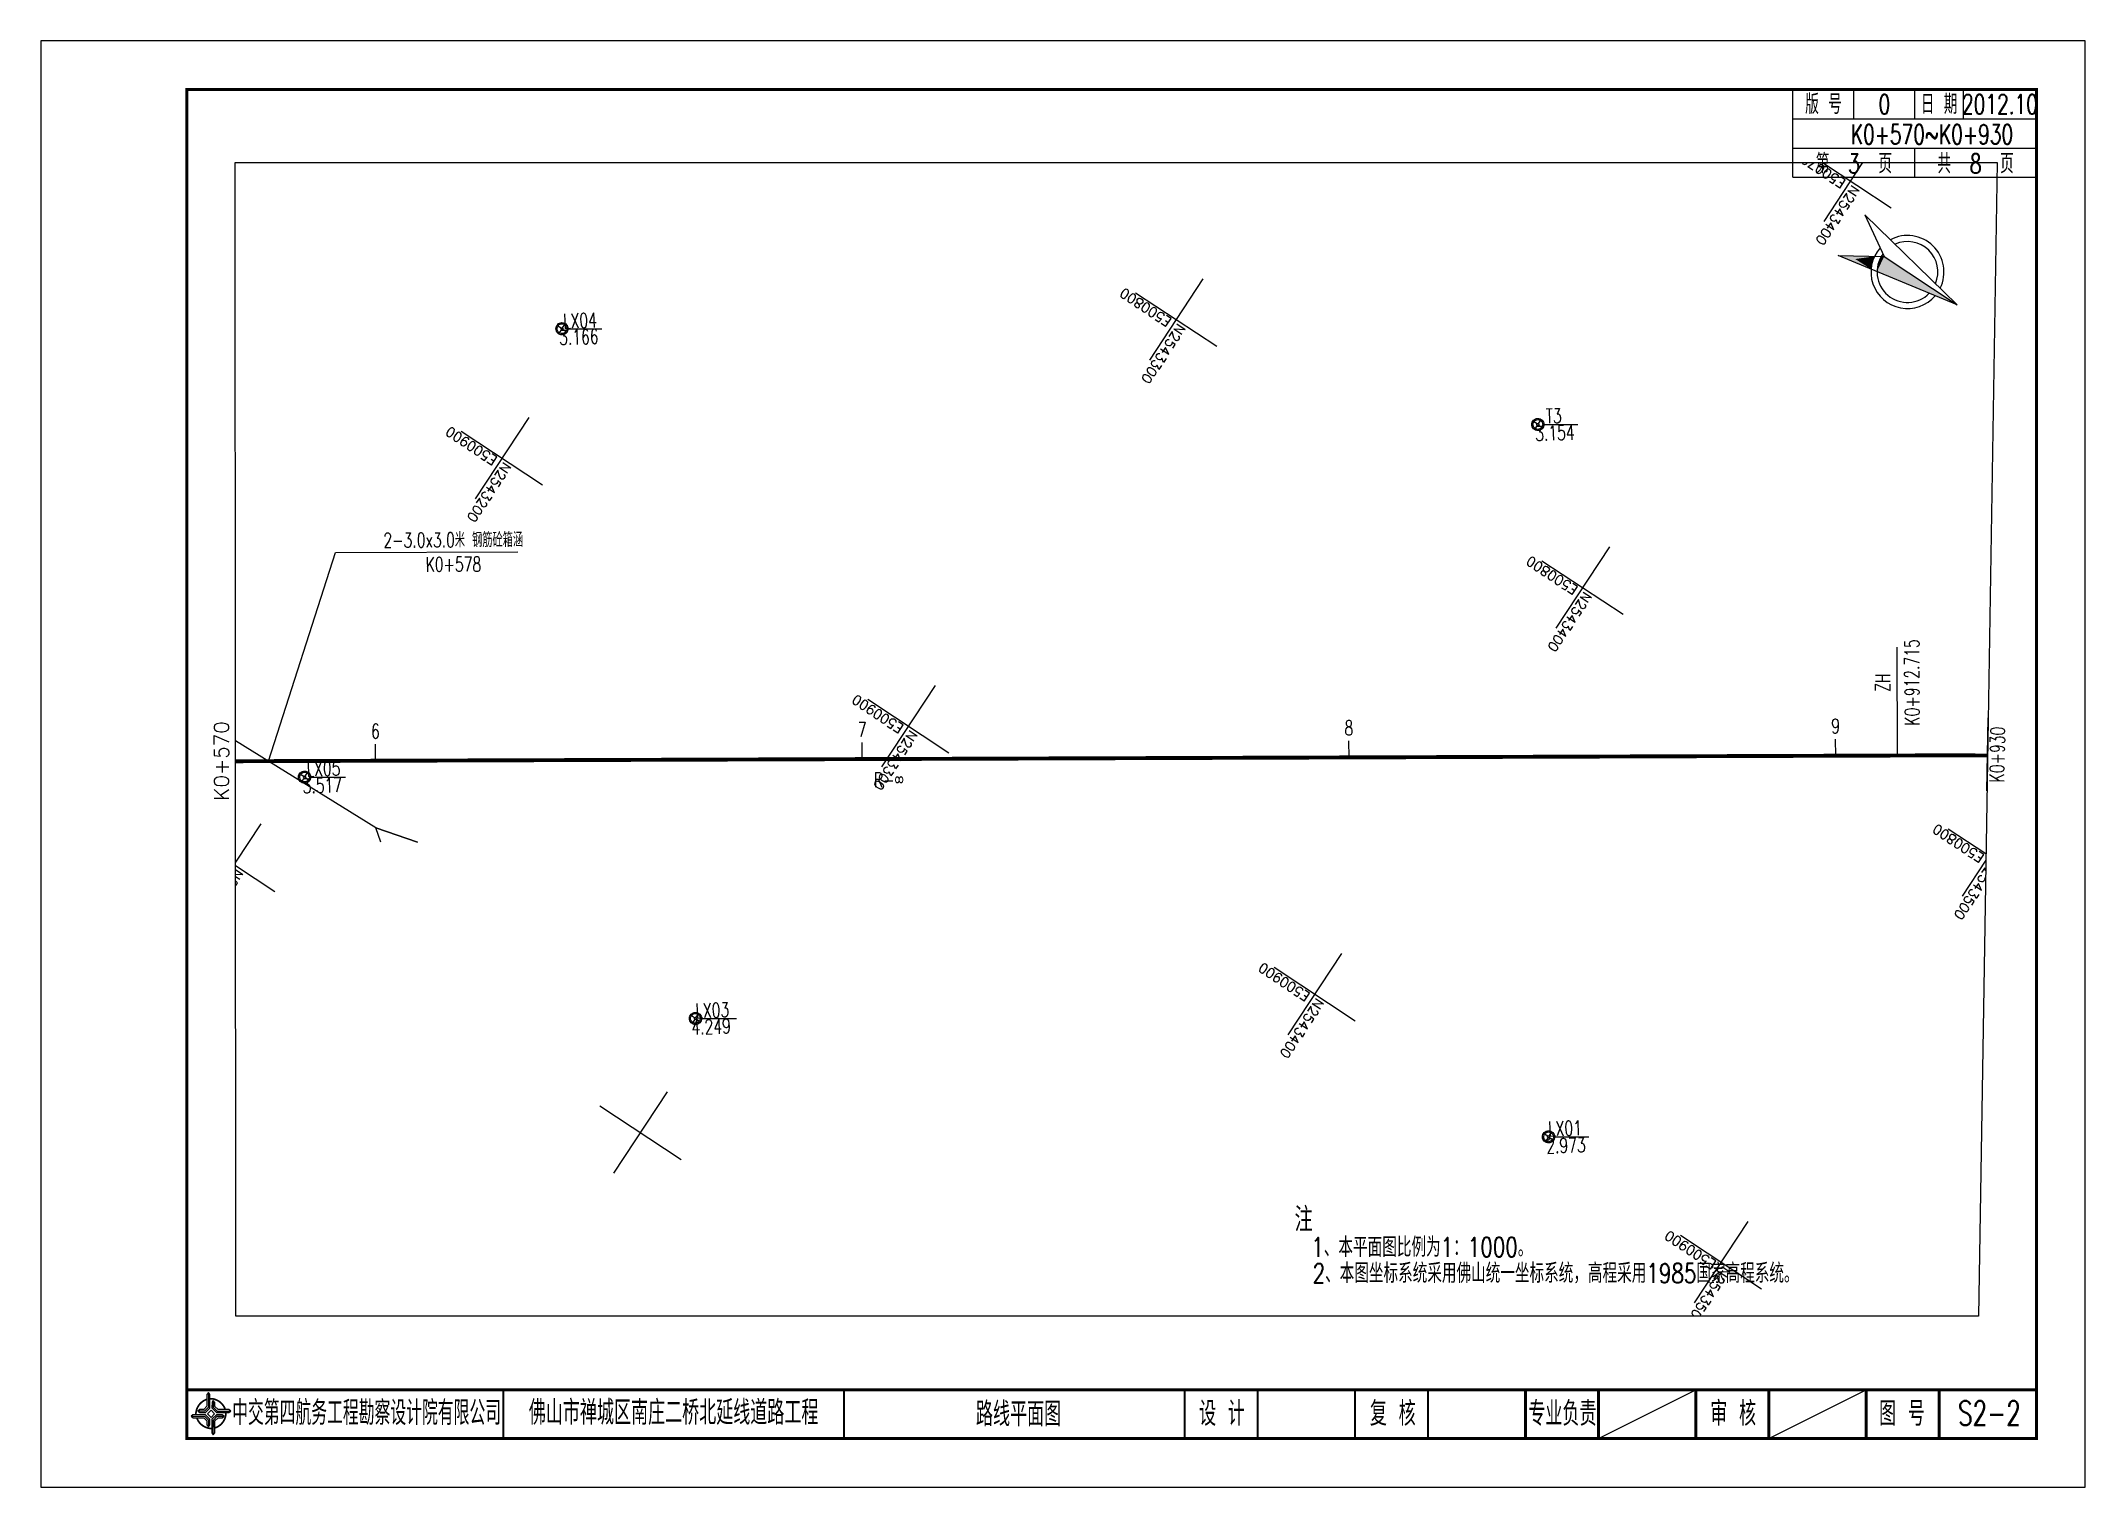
# Paper-space layout '平面图003' of a CAD drawing. Header units: inches, sheet in millimetres. Extents: x -7 to 413, y -20 to 277.
# The model-space entities are those that its viewports show. They can reach past a viewport. Long polylines and large blocks are cut down to what shows.
import ezdxf
from ezdxf.enums import TextEntityAlignment as Align

# ---------------------------------------------------------------- set-up
doc = ezdxf.new("R2010")
doc.units = ezdxf.units.IN
doc.linetypes.add('SuiDao_XUXIAN', pattern=[1.3, 1, -0.3])
for name, color, linetype in [('0-段落划分', 2, 'Continuous'), ('canshu', 7, 'Continuous'), ('circle', 3, 'Continuous'), ('HIDE_B', 7, 'Continuous'), ('ql', 7, 'Continuous'), ('station', 6, 'Continuous'), ('zhix', 7, 'Continuous'), ('内起讫桩号', 7, 'Continuous'), ('图框', 7, 'Continuous'), ('坐标网', 2, 'Continuous'), ('控制导线点', 7, 'Continuous'), ('文字', 7, 'Continuous'), ('构造物', 5, 'Continuous'), ('标题栏', 7, 'Continuous'), ('桥-立柱', 5, 'Continuous'), ('次轮廓线', 7, 'Continuous'), ('要素桩', 7, 'Continuous'), ('隧道', 6, 'Continuous')]:
    doc.layers.add(name, color=color, linetype=linetype)
doc.styles.add('DXT', font='SimSun.ttf')
doc.styles.add('GTF_XW', font='simplex1.shx', dxfattribs={"width": 0.7, "bigfont": 'hztxt.shx'})
doc.styles.get("Standard").update_dxf_attribs({"font": 'simplex1.shx', "width": 0.7, "bigfont": 'hztxt.shx'})
doc.styles.add('内起讫桩号', font='simplex1.shx', dxfattribs={"width": 0.7, "bigfont": 'hztxt.shx'})
doc.styles.add('构造物', font='simplex1.shx', dxfattribs={"width": 0.75, "bigfont": 'hztxt.shx'})
doc.styles.add('隧道', font='simplex1.shx', dxfattribs={"width": 0.75, "bigfont": 'hztxt.shx'})

psp = doc.layouts.new('平面图003')

# ---------------------------------------------------------------- texts
at = {"layer": '图框', "width": 0.75}
for s, height, p in [('注', 5, (250.08, 32.45)), ('   1、本平面图比例为1：1000。', 4, (246.81, 27.28)), ('   2、本图坐标系统采用佛山统一坐标系统，高程采用1985国家高程系统。', 4, (247.07, 21.92))]:
    psp.add_text(s, height=height, dxfattribs=at).set_placement(p)
at = {"layer": '图框'}
for s, width, p in [('中交第四航务工程勘察设计院有限公司', 0.65, (59.43, -4.75)), ('佛山市禅城区南庄二桥北延线道路工程', 0.7, (122.5, -4.69)), ('设 计', 0.7, (235.16, -4.91)), ('复 核', 0.7, (270.26, -4.91))]:
    psp.add_text(s, height=5, dxfattribs=dict(at, width=width)).set_placement(p, align=Align.MIDDLE_CENTER)
at = {"layer": '图框', "linetype": 'Continuous', "width": 0.7}
for s, p in [('专业负责', (305.11, -4.91)), ('审 核', (340.19, -4.91)), ('图 号', (374.88, -4.91)), ('S2-2', (392.84, -4.8))]:
    psp.add_text(s, height=5, dxfattribs=at).set_placement(p, align=Align.MIDDLE_CENTER)
at = {"layer": '图框', "width": 0.7}
psp.add_attdef('路线平面图', text='图 纸 名 称', height=5, dxfattribs=at).set_placement((193.37, -5), align=Align.MIDDLE_CENTER)
at = {"layer": '文字', "width": 0.7}
for s, p in [('版 号', (358.75, 264)), ('0', (371.25, 264)), ('日 期', (382.5, 264)), ('2012.10', (395, 264))]:
    psp.add_text(s, height=4, dxfattribs=at).set_placement(p, align=Align.MIDDLE_CENTER)
for s, p in [('K0+570~K0+930', (364.35, 255.82)), ('第  3  页', (357.16, 249.81)), ('共  8  页', (382.16, 249.81))]:
    psp.add_text(s, height=4, dxfattribs=at).set_placement(p)

msp = doc.modelspace()

# ---------------------------------------------------------------- texts
at = {"layer": 'canshu', "style": 'GTF_XW', "width": 0.7}
for s, rotation, p in [('Ls-70', 121.5881, (500777.8, 2543504.65)), ('R-∞', 123.5935, (500911.43, 2543302.75))]:
    msp.add_text(s, height=3, rotation=rotation, dxfattribs=at).set_placement(p, align=Align.MIDDLE)
at = {"layer": 'station', "style": 'GTF_XW', "width": 0.7}
for s, rotation, p in [('K1', 111.6106, (500737.57, 2543543.82)), ('9', 123.5935, (500796.4, 2543459.91)), ('8', 123.5935, (500851.73, 2543376.61)), ('7', 123.5935, (500907.06, 2543293.31)), ('6', 123.5935, (500962.39, 2543210.01)), ('5', 123.5935, (501017.72, 2543126.72))]:
    msp.add_text(s, height=3, rotation=rotation, dxfattribs=at).set_placement(p, align=Align.CENTER)
at = {"layer": '坐标网', "style": 'GTF_XW'}
for s, p in [('N2543500', (500700.4, 2543500.67)), ('N2543500', (500800.4, 2543500.67)), ('N2543500', (500900.4, 2543500.67)), ('N2543400', (500700.4, 2543400.67)), ('N2543400', (500800.4, 2543400.67)), ('N2543400', (500900.4, 2543400.7)), ('N2543300', (500700.4, 2543300.67)), ('N2543300', (500800.4, 2543300.67)), ('N2543300', (500900.4, 2543300.67)), ('N2543200', (500700.4, 2543200.67)), ('N2543200', (500800.4, 2543200.67)), ('N2543200', (500900.4, 2543200.67)), ('N2543200', (501000.4, 2543200.67))]:
    msp.add_text(s, height=2, dxfattribs=at).set_placement(p)
for s, p in [('E500700', (500700.4, 2543499.33)), ('E500800', (500800.4, 2543499.33)), ('E500900', (500900.4, 2543499.33)), ('E500700', (500700.4, 2543399.33)), ('E500800', (500800.4, 2543399.33)), ('E500900', (500900.4, 2543399.37)), ('E500700', (500700.4, 2543299.33)), ('E500800', (500800.4, 2543299.33)), ('E500900', (500900.4, 2543299.33)), ('E500700', (500700.4, 2543199.33)), ('E500800', (500800.4, 2543199.33)), ('E500900', (500900.4, 2543199.33)), ('E501000', (501000.4, 2543199.33))]:
    msp.add_text(s, height=2, rotation=270, dxfattribs=at).set_placement(p)
at = {"layer": '控制导线点', "ltscale": 1000, "width": 0.7}
for s, rotation, p in [('LX02', 91.9824, (500911.42, 2543544.76, -3.9)), ('2.959', 91.9824, (500914.89, 2543545.07, -3.9)), ('2.973', 125.2433, (500895.21, 2543463.52, -5.55)), ('LX01', 125.2433, (500892.72, 2543460.95, -5.55)), ('3.154', 125.3192, (500774.29, 2543381.08, -6.87)), ('T3', 125.3192, (500772.89, 2543376.98, -6.87)), ('LX03', 125.4508, (500968.88, 2543301.33, -2.62)), ('4.249', 125.4508, (500971.5, 2543303.45, -2.62)), ('3.140', 91.9824, (500778.37, 2543240.21, -1.87)), ('T2', 91.9824, (500774.88, 2543237.8, -1.87)), ('3.517', 125.1995, (500974.13, 2543209.5, -5.55)), ('LX05', 125.1995, (500971.45, 2543207.34, -5.55)), ('LX04', 125.3872, (500865.59, 2543200.67, -0.73)), ('3.166', 125.3872, (500868.21, 2543202.8, -0.73))]:
    msp.add_text(s, height=3, rotation=rotation, dxfattribs=at).set_placement(p, align=Align.MIDDLE_RIGHT)
at = {"layer": '构造物', "style": '构造物', "width": 0.7}
for s, p in [('2-3.0x3.0米 钢筋砼箱涵', (500919.55, 2543200.91)), ('K0+578', (500923.71, 2543203.68))]:
    msp.add_text(s, height=3, rotation=123.5935, dxfattribs=at).set_placement(p, align=Align.MIDDLE_CENTER)
at = {"layer": '要素桩', "style": 'GTF_XW', "width": 0.7}
for s, rotation, p in [('K0+982.715', 205.5721, (500742.41, 2543529.26)), ('HY', 205.5721, (500745, 2543523.85)), ('K0+912.715', 213.5935, (500779.02, 2543467.23)), ('ZH', 213.5935, (500782.34, 2543462.23)), ('K0+498.175', 213.5935, (501008.39, 2543121.92)), ('HZ', 213.5935, (501011.71, 2543116.93))]:
    msp.add_text(s, height=3, rotation=rotation, dxfattribs=at).set_placement(p, align=Align.MIDDLE)
at = {"layer": '隧道', "style": '隧道', "width": 0.7}
for s, p in [('下穿广明高速隧道 462m', (500723.95, 2543522.1)), ('起点 K0+989', (500722.02, 2543526.49))]:
    msp.add_text(s, height=3, rotation=203.7841, dxfattribs=at).set_placement(p, align=Align.MIDDLE_CENTER)

# ---------------------------------------------------------------- blocks, each defined once
blk = doc.blocks.new('TK.SBZ')
at = {"layer": '标题栏'}
blk.add_line((-15, 0), (15, 0), dxfattribs=at)
at = {"layer": '内起讫桩号', "style": '内起讫桩号'}
blk.add_attdef('0001', text='', height=2.5, dxfattribs=at).set_placement((0, 1), align=Align.BOTTOM_CENTER)
blk = doc.blocks.new('TK.EBZ')
at = {"layer": '标题栏'}
blk.add_line((-15, 0), (15, 0), dxfattribs=at)
at = {"layer": '内起讫桩号', "style": '内起讫桩号'}
blk.add_attdef('0001', text='', height=2.5, dxfattribs=at).set_placement((0, -1), align=Align.TOP_CENTER)
blk = doc.blocks.new('*U18')
at = {"linetype": 'Continuous'}
for points in [[(7.37, -20.86), (4.74, -14.23), (2.1, -14.85)], [(7.37, -20.86), (2.1, -14.85), (10, -27.5)], [(7.37, -20.86), (7.24, -13.14), (4.74, -14.23)], [(7.37, -20.86), (10, -27.5), (7.24, -13.14)]]:
    blk.add_solid(points, dxfattribs=at)
blk = doc.blocks.new('*U17')
at = {"linetype": 'Continuous'}
for points in [[(0, 24.5), (0, -11.5), (6.74, -10.53)], [(0.62, -12.48), (6.74, -10.53), (0, -11.5)], [(6.74, -10.53), (0.62, -12.48), (3.8, -11.91)]]:
    blk.add_solid(points, dxfattribs=at)
blk = doc.blocks.new('TK.ZBZ')
for p, q in [((0, 24.5), (-10, -27.5)), ((0, -11.5), (0, 24.5)), ((0, 24.5), (10, -27.5)), ((-10, -27.5), (0, -11.5)), ((10, -27.5), (0, -11.5))]:
    blk.add_line(p, q)
for radius, start, end in [(15, 97.08036, 241.14858), (12.5, 100.83878, 237.39017), (15, 261.96927, 82.91964), (12.5, 267.17751, 79.16122)]:
    blk.add_arc((0, 0), radius, start, end)
at = {"linetype": 'Continuous'}
for name in ['*U17', '*U18']:
    blk.add_blockref(name, (0, 0), dxfattribs=at)
blk = doc.blocks.new('tb')
at = {"lineweight": -3}
h = blk.add_hatch(color=256, dxfattribs=at)
h.paths.add_polyline_path([(-1.23, -0.13), (-3.78, -0.14), (-4.14, -0.41), (-1.4, -0.44), (-0.56, -1.24), (-0.54, -2.62), (-0.27, -2.2), (-0.26, -1.06)])
h.paths.add_polyline_path([(0.13, -1.08), (0.14, -3.86), (0.41, -4.26), (0.44, -1.24), (1.25, -0.43), (2.66, -0.43), (2.26, -0.16), (1.07, -0.15)])
h.paths.add_polyline_path([(1.08, 0.3), (3.62, 0.3), (4.02, 0.56), (1.25, 0.57), (0.43, 1.39), (0.43, 2.8), (0.16, 2.41), (0.15, 1.24)])
h.paths.add_polyline_path([(-0.28, 1.21), (-0.28, 3.99), (-0.56, 4.39), (-0.57, 1.41), (-1.38, 0.6), (-2.74, 0.56), (-2.33, 0.3), (-1.2, 0.29)])
for p, q in [((-0.56, 4.39), (-0.57, 1.41)), ((-1.38, 0.6), (-2.74, 0.56)), ((-0.57, 1.41), (-1.38, 0.6)), ((0.43, 2.8), (0.43, 1.39)), ((0.43, 1.39), (1.25, 0.57)), ((1.25, 0.57), (4.02, 0.56)), ((-4.14, -0.41), (-1.4, -0.44)), ((-1.4, -0.44), (-0.56, -1.24)), ((-0.56, -1.24), (-0.54, -2.62)), ((0.41, -4.26), (0.44, -1.24)), ((0.44, -1.24), (1.25, -0.43)), ((1.25, -0.43), (2.66, -0.43))]:
    blk.add_line(p, q, dxfattribs=at)
at = {"lineweight": -3, "flags": 128}
for points in [[(-0.9, 3.99), (-0.9, 1.58), (-1.53, 0.91), (-2.34, 0.91), (-2.74, 0.56), (-2.33, 0.3), (-1.2, 0.29), (-0.28, 1.21), (-0.28, 3.99), (-0.56, 4.39)], [(-0.04, 0.77), (0.68, 0.04), (-0.04, -0.69), (-0.77, 0.05)], [(3.62, 0.92), (1.43, 0.92), (0.77, 1.54), (0.77, 2.38), (0.43, 2.8), (0.16, 2.41), (0.15, 1.24), (1.08, 0.3), (3.62, 0.3), (4.02, 0.56)], [(-3.73, -0.76), (-1.54, -0.76), (-0.89, -1.39), (-0.89, -2.21), (-0.54, -2.62), (-0.27, -2.2), (-0.26, -1.06), (-1.23, -0.13), (-3.78, -0.14), (-4.14, -0.41)], [(0.75, -3.85), (0.75, -1.43), (1.4, -0.78), (2.26, -0.78), (2.66, -0.43), (2.26, -0.16), (1.07, -0.15), (0.13, -1.08), (0.14, -3.86), (0.41, -4.26)]]:
    blk.add_lwpolyline(points, close=True, dxfattribs=at)
at = {"lineweight": -3, "const_width": 0.35, "flags": 128}
for points in [[(-0.9, 3.02, 0.324167), (-3.16, -0.14)], [(2.88, 0.92, 0.324403), (-0.24, 3.15)], [(0.75, -2.86, 0.325418), (3.02, 0.26)], [(-2.98, -0.76, 0.322976), (0.14, -2.98)]]:
    blk.add_lwpolyline(points, format="xyb", dxfattribs=at)
blk = doc.blocks.new('123')
at = {"layer": '图框', "linetype": 'Continuous'}
for points in [[(-7.5, 277), (-7.5, -20)], [(412.5, 277), (-7.5, 277)], [(412.5, -20), (412.5, 277)], [(-7.5, -20), (412.5, -20)]]:
    blk.add_lwpolyline(points, dxfattribs=at)
blk = doc.blocks.new('公里标')
at = {"layer": 'station'}
h = blk.add_hatch(color=256, dxfattribs=at)
edge = h.paths.add_edge_path()
edge.add_arc((0, 13), 3, 90, 270)
edge.add_line((0, 10), (0, 16))
blk.add_line((0, 16), (0, 0), dxfattribs=at)
blk.add_lwpolyline([(0, 16, 1), (0, 10)], format="xyb", close=True, dxfattribs=at)
blk.add_lwpolyline([(0, 16, -1), (0, 10, -15.340907)], format="xyb", dxfattribs=at)
blk = doc.blocks.new('s27')
for p, q in [((-0.71, -0.71), (0.71, 0.71)), ((0.71, -0.71), (-0.71, 0.71))]:
    blk.add_line(p, q)
blk.add_circle((0, 0), 1)
blk.add_point((0, 0))
blk = doc.blocks.new('A$C035667EC')
at = {"layer": '桥-立柱', "color": 1, "linetype": 'Continuous'}
for p, q in [((501051.93, 2543544.84), (501052.34, 2543545.41)), ((501052.54, 2543545.45), (501053.28, 2543544.93)), ((501051.65, 2543544.43), (501051.25, 2543543.85)), ((501051.28, 2543543.64), (501052.02, 2543543.13)), ((501051.79, 2543544.45), (501051.65, 2543544.43)), ((501051.87, 2543544.57), (501051.79, 2543544.45)), ((501051.87, 2543544.57), (501051.96, 2543544.7)), ((501051.96, 2543544.7), (501051.93, 2543544.84)), ((501052.23, 2543543.17), (501052.63, 2543543.74)), ((501052.61, 2543543.88), (501052.69, 2543544)), ((501052.63, 2543543.74), (501052.61, 2543543.88)), ((501052.78, 2543544.12), (501052.69, 2543544)), ((501052.92, 2543544.15), (501052.78, 2543544.12)), ((501053.32, 2543544.72), (501052.92, 2543544.15)), ((501076.01, 2543527.12), (501075.61, 2543526.55)), ((501075.64, 2543526.34), (501076.54, 2543525.71)), ((501076.15, 2543527.15), (501076.01, 2543527.12)), ((501076.24, 2543527.27), (501076.15, 2543527.15)), ((501076.24, 2543527.27), (501076.32, 2543527.39)), ((501076.3, 2543527.53), (501076.7, 2543528.1)), ((501076.32, 2543527.39), (501076.3, 2543527.53)), ((501076.75, 2543525.74), (501077.15, 2543526.32)), ((501076.91, 2543528.14), (501077.81, 2543527.5)), ((501077.13, 2543526.45), (501077.22, 2543526.58)), ((501077.15, 2543526.32), (501077.13, 2543526.45)), ((501077.3, 2543526.7), (501077.22, 2543526.58)), ((501077.44, 2543526.72), (501077.3, 2543526.7)), ((501077.85, 2543527.3), (501077.44, 2543526.72))]:
    blk.add_line(p, q, dxfattribs=at)
for centre, start, end in [((501052.46, 2543545.32), 55.0022, 145.0022), ((501051.37, 2543543.77), 145.0022, 235.0022), ((501052.11, 2543543.25), 235.0022, 325.0022), ((501053.2, 2543544.81), 325.0022, 55.0022), ((501075.73, 2543526.46), 144.7546, 234.7546), ((501076.63, 2543525.83), 234.7546, 324.7546), ((501076.83, 2543528.02), 54.7546, 144.7546), ((501077.72, 2543527.38), 324.7546, 54.7546)]:
    blk.add_arc(centre, 0.15, start, end, dxfattribs=at)
blk = doc.blocks.new('A$C3C1B3F5F')
at = {"layer": 'ql', "color": 1, "linetype": 'Continuous'}
for p, q in [((501033.62, 2543549.07), (501025.29, 2543542.08)), ((501044.28, 2543541.56), (501035.92, 2543534.61))]:
    blk.add_line(p, q, dxfattribs=at)
for radius, start, end in [(3159.5, 54.69994, 54.93634), (3149, 54.75098, 54.98738)]:
    blk.add_arc((499218.53, 2540962.97), radius, start, end, dxfattribs=at)
blk = doc.blocks.new('A$C3A006F90')
at = {"layer": '0-段落划分', "color": 2, "linetype": 'Continuous'}
for p, q in [((500998.4, 2543555.71), (500996.9, 2543553.62)), ((501000.02, 2543554.55), (500999.32, 2543553.57)), ((501004.65, 2543556.42), (501003.32, 2543554.5)), ((501006.29, 2543555.29), (501005.61, 2543554.3)), ((501007.94, 2543554.15), (501006.53, 2543552.11)), ((501025.58, 2543554.69), (501026.51, 2543556.03)), ((501027.22, 2543553.55), (501029.12, 2543556.28)), ((501028.86, 2543552.4), (501029.83, 2543553.8)), ((501001.65, 2543553.38), (501000.31, 2543551.58)), ((501003.25, 2543552.18), (501002.68, 2543551.41)), ((501004.86, 2543550.99), (501003.89, 2543549.7)), ((501006.45, 2543549.79), (501006.07, 2543549.28)), ((501009.58, 2543553.02), (501008.85, 2543551.96)), ((501011.23, 2543551.88), (501009.72, 2543549.69)), ((501012.87, 2543550.74), (501012.09, 2543549.62)), ((501014.52, 2543549.6), (501012.93, 2543547.32)), ((501008.05, 2543548.58), (501007.51, 2543547.87)), ((501009.64, 2543547.37), (501009.49, 2543547.16)), ((501011.26, 2543546.19), (501011.07, 2543545.93)), ((501016.16, 2543548.46), (501015.35, 2543547.3)), ((501017.8, 2543547.32), (501016.16, 2543544.96)), ((501019.44, 2543546.17), (501018.61, 2543544.97)), ((501049.59, 2543544.45), (501051.82, 2543547.62)), ((501052.87, 2543542.17), (501054.95, 2543545.22)), ((501012.87, 2543545.01), (501012.84, 2543544.96)), ((501013.65, 2543544.45), (501013.64, 2543544.43)), ((501015.26, 2543543.26), (501014.95, 2543542.84)), ((501016.88, 2543542.08), (501016.57, 2543541.67)), ((501021.08, 2543545.03), (501019.38, 2543542.58)), ((501022.72, 2543543.88), (501021.84, 2543542.63)), ((501045.21, 2543540.89), (501046.23, 2543542.33)), ((501046.84, 2543539.74), (501048.89, 2543542.63)), ((501051.23, 2543543.3), (501052.33, 2543544.87)), ((501054.53, 2543541.04), (501055.5, 2543542.47)), ((501056.18, 2543539.92), (501057.99, 2543542.57)), ((501018.48, 2543540.88), (501018.03, 2543540.29)), ((501048.47, 2543538.58), (501049.5, 2543540.03)), ((501050.1, 2543537.42), (501052.18, 2543540.34)), ((501051.73, 2543536.26), (501052.79, 2543537.74)), ((501053.36, 2543535.1), (501055.5, 2543538.09)), ((501057.85, 2543538.82), (501058.62, 2543539.99)), ((501059.53, 2543537.72), (501060.81, 2543539.68)), ((501061.2, 2543536.62), (501061.72, 2543537.42)), ((501035.82, 2543534.69), (501034.87, 2543533.35)), ((501037.45, 2543533.53), (501035.55, 2543530.87)), ((501054.99, 2543533.94), (501056.08, 2543535.47)), ((501056.62, 2543532.77), (501058.85, 2543535.89)), ((501058.24, 2543531.61), (501059.38, 2543533.2)), ((501059.87, 2543530.44), (501062.19, 2543533.69)), ((501062.87, 2543535.52), (501063.68, 2543536.75)), ((501064.53, 2543534.42), (501064.82, 2543534.86)), ((501066.18, 2543533.28), (501066.67, 2543533.99)), ((501066.78, 2543532.86), (501067.01, 2543533.19)), ((501039.08, 2543532.37), (501038.13, 2543531.04)), ((501040.71, 2543531.21), (501038.82, 2543528.55)), ((501042.34, 2543530.06), (501041.39, 2543528.72)), ((501043.97, 2543528.9), (501042.05, 2543526.21)), ((501061.49, 2543529.28), (501062.68, 2543530.93)), ((501063.12, 2543528.11), (501065.5, 2543531.43)), ((501065.24, 2543526.59), (501067.63, 2543529.91)), ((501068.4, 2543531.69), (501068.87, 2543532.35)), ((501070.03, 2543530.53), (501070.26, 2543530.86)), ((501071.66, 2543529.38), (501072.13, 2543530.04)), ((501073.3, 2543528.23), (501073.54, 2543528.57)), ((501035.77, 2543528.4), (501035.56, 2543528.11)), ((501037.39, 2543527.23), (501036.98, 2543526.65)), ((501039.02, 2543526.07), (501038.81, 2543525.78)), ((501040.64, 2543524.89), (501040.21, 2543524.31)), ((501045.6, 2543527.74), (501044.63, 2543526.38)), ((501047.23, 2543526.58), (501045.26, 2543523.82)), ((501048.85, 2543525.42), (501047.85, 2543524.01)), ((501050.48, 2543524.25), (501048.43, 2543521.38)), ((501066.86, 2543525.42), (501068.06, 2543527.08)), ((501068.48, 2543524.25), (501070.9, 2543527.59)), ((501070.1, 2543523.07), (501071.32, 2543524.76)), ((501071.72, 2543521.9), (501074.19, 2543525.31)), ((501074.95, 2543527.09), (501075.41, 2543527.76)), ((501076.6, 2543525.97), (501076.83, 2543526.31)), ((501078.26, 2543524.86), (501078.72, 2543525.53)), ((501042.24, 2543523.7), (501042.03, 2543523.41)), ((501043.85, 2543522.51), (501043.4, 2543521.92)), ((501045.44, 2543521.29), (501045.21, 2543520.99)), ((501047.02, 2543520.07), (501046.55, 2543519.46)), ((501052.11, 2543523.09), (501051.06, 2543521.63)), ((501053.73, 2543521.92), (501051.6, 2543518.95)), ((501055.36, 2543520.76), (501054.27, 2543519.25)), ((501073.34, 2543520.73), (501074.6, 2543522.46)), ((501074.96, 2543519.55), (501077.52, 2543523.07)), ((501076.57, 2543518.37), (501077.88, 2543520.16)), ((501078.19, 2543517.19), (501080.85, 2543520.84)), ((501048.61, 2543518.85), (501048.37, 2543518.54)), ((501050.19, 2543517.63), (501049.7, 2543516.99)), ((501051.78, 2543516.41), (501051.53, 2543516.08)), ((501056.98, 2543519.59), (501054.79, 2543516.55)), ((501060.09, 2543517.35), (501057.89, 2543514.3)), ((501061.71, 2543516.18), (501060.61, 2543514.65)), ((501053.39, 2543515.23), (501052.89, 2543514.56)), ((501053.85, 2543514.88), (501053.61, 2543514.55)), ((501055.47, 2543513.71), (501054.98, 2543513.04)), ((501057.09, 2543512.54), (501056.84, 2543512.2)), ((501063.33, 2543515.01), (501061.1, 2543511.93)), ((501064.95, 2543513.84), (501063.82, 2543512.28)), ((501066.57, 2543512.66), (501064.28, 2543509.51)), ((501058.7, 2543511.35), (501058.19, 2543510.68)), ((501060.3, 2543510.15), (501060.04, 2543509.81)), ((501061.9, 2543508.95), (501061.37, 2543508.27)), ((501063.48, 2543507.73), (501063.21, 2543507.38)), ((501068.19, 2543511.49), (501067.02, 2543509.89)), ((501069.81, 2543510.31), (501067.43, 2543507.06)), ((501071.42, 2543509.13), (501070.21, 2543507.48)), ((501073.04, 2543507.95), (501070.57, 2543504.59)), ((501065.06, 2543506.5), (501064.51, 2543505.79)), ((501066.64, 2543505.27), (501066.35, 2543504.91)), ((501068.21, 2543504.03), (501067.63, 2543503.29)), ((501074.65, 2543506.77), (501073.4, 2543505.07)), ((501076.26, 2543505.59), (501073.74, 2543502.16)), ((501077.35, 2543504.78), (501074.81, 2543501.34)), ((501077.35, 2543504.78), (501076.22, 2543500.66)), ((501077.35, 2543504.78), (501076.42, 2543502.86)), ((501077.35, 2543504.78), (501077.17, 2543502.65)), ((501077.35, 2543504.78), (501077.77, 2543500.52)), ((501077.35, 2543504.78), (501077.94, 2543502.73)), ((501077.35, 2543504.78), (501079.26, 2543500.95)), ((501069.78, 2543502.8), (501069.49, 2543502.41)), ((501071.37, 2543501.58), (501070.78, 2543500.81)), ((501072.96, 2543500.37), (501072.66, 2543499.97)), ((501073.69, 2543499.81), (501073.39, 2543499.41)), ((501073.69, 2543499.81), (501073.41, 2543499.4)), ((501075.46, 2543498.9), (501075.15, 2543497.95)), ((501077.43, 2543498.6), (501077.44, 2543498.1))]:
    blk.add_line(p, q, dxfattribs=at)
at = {"layer": '0-段落划分', "color": 2, "flags": 128}
for points in [[(501139.13, 2543488.36, -0.000001), (501138.24, 2543489, -0.000002)], [(501082.65, 2543528.54, -0.000032), (501081.75, 2543529.17, -0.000032), (501080.85, 2543529.81, -0.000033), (501079.95, 2543530.44, -0.000033), (501079.05, 2543531.08, -0.000034), (501078.15, 2543531.71, -0.000034), (501077.26, 2543532.35, -0.000034), (501076.36, 2543532.98, -0.000035), (501075.46, 2543533.62, -0.000035), (501074.56, 2543534.25, -0.000036), (501073.66, 2543534.89, -0.000036), (501072.76, 2543535.52, -0.000037), (501071.86, 2543536.15, -0.000037), (501070.96, 2543536.79, -0.000038), (501070.06, 2543537.42, -0.000038), (501069.16, 2543538.06, -0.000039), (501068.26, 2543538.69, -0.000039), (501067.36, 2543539.32, -0.00004), (501066.46, 2543539.96, -0.00004), (501065.56, 2543540.59, -0.000041), (501064.66, 2543541.22, -0.000041), (501063.76, 2543541.85, -0.000042), (501062.86, 2543542.49, -0.000042), (501061.96, 2543543.12, -0.000043), (501061.06, 2543543.75, -0.000043), (501060.16, 2543544.38, -0.000044), (501059.26, 2543545.02, -0.000044), (501058.36, 2543545.65, -0.000045), (501057.46, 2543546.28, -0.000045), (501056.56, 2543546.91, -0.000046), (501055.66, 2543547.54, -0.000046), (501054.75, 2543548.17, -0.000047), (501053.85, 2543548.8, -0.000047), (501052.95, 2543549.44, -0.000047), (501052.05, 2543550.07, -0.000048), (501051.15, 2543550.7, -0.000048), (501050.25, 2543551.33, -0.000049), (501049.34, 2543551.96, -0.000049), (501048.44, 2543552.59, -0.00005), (501047.54, 2543553.22, -0.00005), (501046.64, 2543553.85, -0.000051), (501045.73, 2543554.48, -0.000051), (501044.83, 2543555.1, -0.000052), (501043.93, 2543555.73, -0.000052), (501043.02, 2543556.36, -0.000053), (501042.12, 2543556.99, -0.000053), (501041.22, 2543557.62, -0.000054)], [(501080.1, 2543514.87, -0.00008), (501079.65, 2543515.2, -0.000079), (501079.2, 2543515.53, -0.000078), (501078.74, 2543515.86, -0.000077), (501078.29, 2543516.19, -0.000076), (501077.84, 2543516.52, -0.000075), (501077.39, 2543516.85, -0.000074), (501076.94, 2543517.17, -0.000073), (501076.49, 2543517.5, -0.000072), (501076.04, 2543517.83, -0.000071), (501075.59, 2543518.16, -0.00007), (501075.14, 2543518.49, -0.000069), (501074.69, 2543518.82, -0.000068), (501074.24, 2543519.15, -0.000066), (501073.79, 2543519.47, -0.000065), (501073.34, 2543519.8, -0.000064), (501072.88, 2543520.13, -0.000063), (501072.43, 2543520.46, -0.000062), (501071.98, 2543520.78, -0.000061), (501071.53, 2543521.11, -0.00006), (501071.08, 2543521.44, -0.000059), (501070.63, 2543521.77, -0.000058), (501070.18, 2543522.09, -0.000057), (501069.73, 2543522.42, -0.000056), (501069.27, 2543522.75, -0.000055), (501068.82, 2543523.07, -0.000054), (501068.37, 2543523.4, -0.000053), (501067.92, 2543523.73, -0.000052), (501067.47, 2543524.05, -0.000051), (501067.02, 2543524.38, -0.00005), (501066.56, 2543524.7, -0.000049), (501066.11, 2543525.03, -0.000048), (501065.66, 2543525.36, -0.000047), (501065.21, 2543525.68, -0.000046), (501064.76, 2543526.01, -0.000045), (501064.3, 2543526.33)], [(501080.09, 2543515.8, -0.000079), (501079.64, 2543516.13, -0.000078), (501079.19, 2543516.46, -0.000077), (501078.74, 2543516.79, -0.000076), (501078.29, 2543517.12, -0.000075), (501077.84, 2543517.45, -0.000074), (501077.39, 2543517.78, -0.000073), (501076.93, 2543518.11, -0.000072), (501076.48, 2543518.44, -0.000071), (501076.03, 2543518.77, -0.00007), (501075.58, 2543519.09, -0.000069), (501075.13, 2543519.42, -0.000068), (501074.68, 2543519.75, -0.000066), (501074.23, 2543520.08, -0.000065), (501073.78, 2543520.41, -0.000064), (501073.33, 2543520.74, -0.000063), (501072.87, 2543521.06, -0.000062), (501072.42, 2543521.39, -0.000061), (501071.97, 2543521.72, -0.00006), (501071.52, 2543522.05, -0.000059), (501071.07, 2543522.37, -0.000058), (501070.62, 2543522.7, -0.000057), (501070.17, 2543523.03, -0.000056), (501069.71, 2543523.35, -0.000055), (501069.26, 2543523.68, -0.000054), (501068.81, 2543524.01, -0.000053), (501068.36, 2543524.33, -0.000052), (501067.91, 2543524.66, -0.000051), (501067.45, 2543524.99, -0.00005), (501067, 2543525.31, -0.000049), (501066.55, 2543525.64, -0.000048), (501066.1, 2543525.96, -0.000047), (501065.65, 2543526.29, -0.000046), (501065.19, 2543526.62, -0.000045), (501064.74, 2543526.94, -0.000045)], [(501080.13, 2543502.73, -0.000094), (501079.69, 2543503.06, -0.000092), (501079.24, 2543503.39, -0.000091), (501078.8, 2543503.72, -0.00009), (501078.35, 2543504.05, -0.000089), (501077.9, 2543504.38, -0.000088), (501077.46, 2543504.71, -0.000087), (501077.01, 2543505.04, -0.000086), (501076.56, 2543505.36, -0.000085), (501076.12, 2543505.69, -0.000084), (501075.67, 2543506.02, -0.000083), (501075.22, 2543506.35, -0.000082), (501074.77, 2543506.68, -0.000081), (501074.33, 2543507.01, -0.00008), (501073.88, 2543507.34, -0.000079), (501073.43, 2543507.66, -0.000078), (501072.98, 2543507.99, -0.000077), (501072.54, 2543508.32, -0.000076), (501072.09, 2543508.65, -0.000075), (501071.64, 2543508.97, -0.000074), (501071.19, 2543509.3, -0.000073), (501070.74, 2543509.63, -0.000072), (501070.29, 2543509.96, -0.000071), (501069.85, 2543510.28, -0.00007), (501069.4, 2543510.61, -0.000069), (501068.95, 2543510.94, -0.000068), (501068.5, 2543511.26, -0.000066), (501068.05, 2543511.59, -0.000065), (501067.6, 2543511.92, -0.000064), (501067.15, 2543512.24, -0.000063), (501066.7, 2543512.57, -0.000062), (501066.25, 2543512.89, -0.000061), (501065.81, 2543513.22, -0.00006), (501065.36, 2543513.55, -0.000059), (501064.91, 2543513.87, -0.000058), (501064.46, 2543514.2, -0.000057), (501064.01, 2543514.52, -0.000056), (501063.56, 2543514.85, -0.000055), (501063.11, 2543515.17, -0.000054), (501062.66, 2543515.5, -0.000053), (501062.21, 2543515.82, -0.000052), (501061.76, 2543516.15, -0.000051), (501061.31, 2543516.47, -0.00005), (501060.86, 2543516.8, -0.000049), (501060.41, 2543517.12, -0.000048), (501059.96, 2543517.45, -0.000047), (501059.51, 2543517.77, -0.000046), (501059.06, 2543518.1, -0.000045), (501058.61, 2543518.42, -0.000045)], [(501080.14, 2543503.66, -0.000092), (501079.69, 2543503.99, -0.000091), (501079.24, 2543504.32, -0.00009), (501078.8, 2543504.65, -0.000089), (501078.35, 2543504.98, -0.000088), (501077.9, 2543505.31, -0.000087), (501077.46, 2543505.64, -0.000086), (501077.01, 2543505.97, -0.000085), (501076.56, 2543506.3, -0.000084), (501076.11, 2543506.63, -0.000083), (501075.67, 2543506.95, -0.000082), (501075.22, 2543507.28, -0.000081), (501074.77, 2543507.61, -0.00008), (501074.32, 2543507.94, -0.000079), (501073.88, 2543508.27, -0.000078), (501073.43, 2543508.6, -0.000077), (501072.98, 2543508.92, -0.000076), (501072.53, 2543509.25, -0.000075), (501072.08, 2543509.58, -0.000074), (501071.63, 2543509.91, -0.000073), (501071.19, 2543510.23, -0.000072), (501070.74, 2543510.56, -0.000071), (501070.29, 2543510.89, -0.00007), (501069.84, 2543511.22, -0.000069), (501069.39, 2543511.54, -0.000068), (501068.94, 2543511.87, -0.000066), (501068.49, 2543512.2, -0.000065), (501068.04, 2543512.52, -0.000064), (501067.59, 2543512.85, -0.000063), (501067.14, 2543513.17, -0.000062), (501066.7, 2543513.5, -0.000061), (501066.25, 2543513.83, -0.00006), (501065.8, 2543514.15, -0.000059), (501065.35, 2543514.48, -0.000058), (501064.9, 2543514.8, -0.000057), (501064.45, 2543515.13, -0.000056), (501064, 2543515.46, -0.000055), (501063.55, 2543515.78, -0.000054), (501063.1, 2543516.11, -0.000053), (501062.65, 2543516.43, -0.000052), (501062.2, 2543516.76, -0.000051), (501061.75, 2543517.08, -0.00005), (501061.3, 2543517.41, -0.000049), (501060.85, 2543517.73, -0.000048), (501060.4, 2543518.06, -0.000047), (501059.94, 2543518.38, -0.000046), (501059.49, 2543518.71, -0.000045), (501059.04, 2543519.03, -0.000045)]]:
    blk.add_lwpolyline(points, format="xyb", dxfattribs=at)
at = {"layer": '0-段落划分', "color": 2, "linetype": 'Continuous', "flags": 128}
for points in [[(500993.47, 2543559.13), (500997.58, 2543556.3), (501001.64, 2543553.39), (501005.64, 2543550.4), (501009.62, 2543547.39), (501013.65, 2543544.45), (501013.65, 2543544.45)], [(500993.64, 2543559.38), (500997.75, 2543556.54), (501001.81, 2543553.64), (501005.81, 2543550.65), (501009.79, 2543547.63), (501013.82, 2543544.69), (501013.82, 2543544.69)], [(500993.64, 2543559.38), (500997.75, 2543556.54), (501001.81, 2543553.64), (501005.81, 2543550.65), (501009.79, 2543547.63), (501013.82, 2543544.69), (501013.82, 2543544.69)], [(500993.98, 2543559.87), (500998.09, 2543557.04), (501002.15, 2543554.13), (501006.15, 2543551.15), (501010.13, 2543548.13), (501014.17, 2543545.19), (501014.17, 2543545.19)], [(500993.98, 2543559.87), (500998.09, 2543557.04), (501002.15, 2543554.13), (501006.15, 2543551.15), (501010.13, 2543548.13), (501014.17, 2543545.19), (501014.17, 2543545.19)], [(500994.54, 2543560.7), (500998.65, 2543557.86), (501002.71, 2543554.96), (501006.72, 2543551.97), (501010.7, 2543548.95), (501014.74, 2543546.01), (501014.74, 2543546.01)], [(501024.15, 2543559.54), (501028.34, 2543556.78), (501031.2, 2543554.95)], [(501024.72, 2543560.37), (501028.91, 2543557.6), (501038.72, 2543551.34)], [(501025.06, 2543560.86), (501029.26, 2543558.09), (501039.18, 2543551.75)], [(501025.23, 2543561.1), (501029.43, 2543558.34), (501039.44, 2543551.95)], [(500991.93, 2543556.88), (500996.08, 2543554.11), (501000.37, 2543551.55), (501004.82, 2543549.22), (501009.32, 2543546.96), (501013.63, 2543544.42), (501013.63, 2543544.42)], [(501031.2, 2543554.95), (501035.32, 2543552.08), (501037.7, 2543550.42)], [(501014.74, 2543546.01), (501018.76, 2543543.05), (501021.26, 2543541.15)], [(501046.81, 2543545.31), (501051.55, 2543541.98), (501055.7, 2543539.16), (501059.9, 2543536.4), (501064.09, 2543533.63), (501066.25, 2543532.13)], [(501047.39, 2543545.64), (501051.89, 2543542.47), (501056.05, 2543539.65), (501060.25, 2543536.89), (501064.44, 2543534.12), (501066.6, 2543532.61)], [(501047.68, 2543545.8), (501052.07, 2543542.72), (501056.22, 2543539.89), (501060.42, 2543537.13), (501064.62, 2543534.36), (501066.78, 2543532.86)], [(501047.79, 2543545.36), (501051.89, 2543542.47), (501056.05, 2543539.65), (501060.25, 2543536.89), (501064.44, 2543534.12), (501066.6, 2543532.61)], [(501051.02, 2543548.21), (501054.27, 2543545.82), (501058.08, 2543542.5), (501061.64, 2543538.84), (501065.21, 2543535.19), (501067.25, 2543533.51)], [(501013.63, 2543544.42), (501016.94, 2543540.44), (501017.24, 2543540.04)], [(501013.65, 2543544.45), (501017.67, 2543541.49), (501018.94, 2543540.53)], [(501013.82, 2543544.69), (501017.85, 2543541.74), (501019.31, 2543540.63)], [(501013.82, 2543544.69), (501017.85, 2543541.74), (501019.31, 2543540.63)], [(501014.17, 2543545.19), (501018.19, 2543542.23), (501020.04, 2543540.82)], [(501014.17, 2543545.19), (501018.19, 2543542.23), (501020.04, 2543540.82)], [(501045.84, 2543544.77), (501050.97, 2543541.17), (501055.12, 2543538.34), (501059.32, 2543535.59), (501063.51, 2543532.82), (501065.67, 2543531.32)], [(501047.44, 2543544.87), (501051.55, 2543541.98), (501055.7, 2543539.16), (501059.9, 2543536.4), (501064.09, 2543533.63), (501066.25, 2543532.13)], [(501027.75, 2543533.27), (501039.41, 2543524.91), (501043.41, 2543521.92), (501047.34, 2543518.84), (501051.27, 2543515.77), (501053.36, 2543514.21)], [(501028.63, 2543533.5), (501039.83, 2543525.49), (501043.83, 2543522.52), (501047.79, 2543519.48), (501051.75, 2543516.44), (501053.85, 2543514.88)], [(501029, 2543533.6), (501040, 2543525.74), (501044.01, 2543522.77), (501047.97, 2543519.72), (501051.92, 2543516.68), (501054.02, 2543515.13)], [(501029.76, 2543533.8), (501040.35, 2543526.23), (501044.36, 2543523.25), (501048.32, 2543520.21), (501052.27, 2543517.17), (501054.37, 2543515.62)], [(501031.01, 2543534.13), (501040.93, 2543527.04), (501044.94, 2543524.07), (501048.9, 2543521.02), (501052.86, 2543517.98), (501054.96, 2543516.43)], [(501066.6, 2543532.61), (501070.69, 2543529.69), (501074.81, 2543526.82), (501078.99, 2543524), (501083.18, 2543521.2), (501087.31, 2543518.3), (501087.31, 2543518.3)], [(501066.6, 2543532.61), (501070.69, 2543529.69), (501074.81, 2543526.82), (501078.99, 2543524), (501083.18, 2543521.2), (501087.31, 2543518.3), (501087.31, 2543518.3)], [(501066.78, 2543532.86), (501070.86, 2543529.93), (501074.99, 2543527.06), (501079.17, 2543524.25), (501083.36, 2543521.44), (501087.49, 2543518.54), (501087.49, 2543518.54)], [(501067.25, 2543533.51), (501071.34, 2543530.59), (501075.47, 2543527.72), (501079.65, 2543524.91), (501083.85, 2543522.11), (501087.99, 2543519.21), (501087.99, 2543519.21)], [(501035.94, 2543528.64), (501040, 2543525.74), (501044.01, 2543522.77), (501047.97, 2543519.72), (501051.92, 2543516.68), (501054.02, 2543515.13)], [(501036.29, 2543529.13), (501040.35, 2543526.23), (501044.36, 2543523.25), (501048.32, 2543520.21), (501052.27, 2543517.17), (501054.37, 2543515.62)], [(501065.67, 2543531.32), (501069.75, 2543528.39), (501073.88, 2543525.52), (501078.05, 2543522.71), (501082.24, 2543519.91), (501086.36, 2543517.01), (501086.36, 2543517.01)], [(501066.25, 2543532.13), (501070.34, 2543529.2), (501074.46, 2543526.33), (501078.64, 2543523.52), (501082.83, 2543520.71), (501086.96, 2543517.82), (501086.96, 2543517.82)], [(501066.25, 2543532.13), (501070.34, 2543529.2), (501074.46, 2543526.33), (501078.64, 2543523.52), (501082.83, 2543520.71), (501086.96, 2543517.82), (501086.96, 2543517.82)], [(501054.96, 2543516.43), (501059, 2543513.5), (501062.99, 2543510.51), (501066.94, 2543507.45), (501070.86, 2543504.36), (501074.81, 2543501.34), (501074.81, 2543501.34)], [(501053.36, 2543514.21), (501057.4, 2543511.28), (501061.37, 2543508.27), (501065.28, 2543505.18), (501069.16, 2543502.05), (501073.1, 2543499.01), (501073.1, 2543499.01)], [(501053.85, 2543514.88), (501057.89, 2543511.96), (501061.88, 2543508.97), (501065.82, 2543505.92), (501069.73, 2543502.83), (501073.69, 2543499.81), (501073.69, 2543499.81)], [(501054.02, 2543515.13), (501058.06, 2543512.2), (501062.06, 2543509.21), (501066, 2543506.16), (501069.91, 2543503.07), (501073.87, 2543500.05), (501073.87, 2543500.05)], [(501054.02, 2543515.13), (501058.06, 2543512.2), (501062.06, 2543509.21), (501066, 2543506.16), (501069.91, 2543503.07), (501073.87, 2543500.05), (501073.87, 2543500.05)], [(501054.37, 2543515.62), (501058.41, 2543512.69), (501062.41, 2543509.7), (501066.35, 2543506.64), (501070.27, 2543503.56), (501074.22, 2543500.53), (501074.22, 2543500.53)], [(501054.37, 2543515.62), (501058.41, 2543512.69), (501062.41, 2543509.7), (501066.35, 2543506.64), (501070.27, 2543503.56), (501074.22, 2543500.53), (501074.22, 2543500.53)]]:
    blk.add_lwpolyline(points, dxfattribs=at)
at = {"layer": '0-段落划分', "color": 2}
for radius, start, end in [(3161.75, 52.92672, 61.09589), (3159.5, 54.24392, 56.28546), (3158.75, 54.24392, 56.21666), (3149, 54.24392, 56.12077), (3149.75, 54.24392, 56.07281)]:
    blk.add_arc((499218.53, 2540962.97), radius, start, end, dxfattribs=at)
at = {"layer": '0-段落划分', "color": 2, "linetype": 'Continuous'}
for centre, radius, start, end in [((501077.36, 2543504.77), 7.17, 233.5383, 287.4085), ((501077.35, 2543504.78), 6.18, 233.6245, 289.7439), ((501077.35, 2543504.78), 5.88, 233.6245, 290.5874), ((501077.35, 2543504.78), 5.28, 233.6245, 292.3953), ((501077.35, 2543504.78), 4.28, 233.6245, 296.515), ((501080.6, 2543498.27), 3, 53.3204, 116.515), ((501081.27, 2543495.28), 5, 53.3204, 112.3953), ((501081.18, 2543494.6), 5, 53.3204, 110.5874), ((501081.13, 2543494.26), 5, 53.3204, 109.7439)]:
    blk.add_arc(centre, radius, start, end, dxfattribs=at)
for name in ['A$C3C1B3F5F', 'A$C035667EC']:
    blk.add_blockref(name, (0, 0), dxfattribs=at)
at = {"layer": '0-段落划分', "color": 2, "xscale": 2, "yscale": 2, "zscale": 2}
blk.add_blockref('s27', (500952.47, 2543545.57), dxfattribs=at)
at = {"layer": '0-段落划分', "color": 2, "linetype": 'Continuous', "style": 'DXT'}
blk.add_text('GBM7', height=5, dxfattribs=at).set_placement((500956.44, 2543548.91))
blk = doc.blocks.new('控制导线点')
at = {"layer": '控制导线点'}
for p, q in [((500961.792, 2543567.946, 3.298), (500960.192, 2543567.946)), ((500962.192, 2543568.346, 3.298), (500962.192, 2543569.946)), ((500962.192, 2543567.546, 3.298), (500962.192, 2543565.946)), ((500962.592, 2543567.946, 3.298), (500964.192, 2543567.946))]:
    blk.add_line(p, q, dxfattribs=at)
for centre, radius in [((500962.192, 2543567.946), 2.5), ((500962.192, 2543567.946), 2), ((500962.192, 2543567.946, 3.298), 0.4)]:
    blk.add_circle(centre, radius, dxfattribs=at)

# ---------------------------------------------------------------- linework, layer by layer
at = {"layer": 'circle', "flags": 128}
msp.add_lwpolyline([(501098.74, 2542642), (501070.02, 2543056.24), (500722.15, 2543579.97), (500789.69, 2544110.56), (500796.25, 2544564.61), (500780.14, 2544704.36), (500785.15, 2545040.06)], dxfattribs=at)
at = {"layer": 'circle'}
for centre in [(500757.24, 2543533.03), (500793.18, 2543473.03), (501022.54, 2543127.72)]:
    msp.add_circle(centre, 0, dxfattribs=at)
at = {"layer": 'station'}
for p, q in [((500800.21, 2543462.44), (500797.36, 2543460.54)), ((500855.54, 2543379.14), (500852.69, 2543377.24)), ((500910.87, 2543295.84), (500908.02, 2543293.95)), ((500966.2, 2543212.54), (500963.34, 2543210.65)), ((501021.53, 2543129.25), (501018.67, 2543127.35))]:
    msp.add_line(p, q, dxfattribs=at)
at = {"layer": 'zhix', "const_width": 0.8, "flags": 128}
msp.add_lwpolyline([(501029.16, 2543117.72), (501028.61, 2543118.55), (501028.06, 2543119.39), (501027.51, 2543120.22), (501026.96, 2543121.06), (501026.41, 2543121.89), (501025.86, 2543122.73), (501025.31, 2543123.56), (501024.75, 2543124.39), (501024.2, 2543125.23), (501023.65, 2543126.06), (501023.09, 2543126.89), (501022.54, 2543127.72), (500793.18, 2543473.03), (500792.62, 2543473.86), (500792.07, 2543474.7), (500791.52, 2543475.53), (500790.96, 2543476.36), (500790.41, 2543477.2), (500789.86, 2543478.03), (500789.31, 2543478.86), (500788.75, 2543479.7), (500788.2, 2543480.53), (500787.65, 2543481.37), (500787.1, 2543482.2), (500786.55, 2543483.04), (500786, 2543483.87), (500785.45, 2543484.71), (500784.9, 2543485.54), (500784.36, 2543486.38), (500783.81, 2543487.22), (500783.26, 2543488.05), (500782.72, 2543488.89), (500782.17, 2543489.73), (500781.63, 2543490.57), (500781.09, 2543491.41), (500780.55, 2543492.25), (500780.01, 2543493.09), (500779.47, 2543493.94), (500778.93, 2543494.78), (500778.39, 2543495.62), (500777.86, 2543496.47), (500777.33, 2543497.31), (500776.79, 2543498.16), (500776.26, 2543499.01), (500775.73, 2543499.86), (500775.2, 2543500.71), (500774.68, 2543501.56), (500774.15, 2543502.41), (500773.63, 2543503.26), (500773.11, 2543504.11), (500772.59, 2543504.97), (500772.07, 2543505.82), (500771.56, 2543506.68), (500771.04, 2543507.54), (500770.53, 2543508.4), (500770.02, 2543509.26), (500769.51, 2543510.12), (500769.01, 2543510.98), (500768.51, 2543511.85), (500768.01, 2543512.71), (500767.51, 2543513.58), (500767.01, 2543514.45), (500766.52, 2543515.32), (500766.03, 2543516.19), (500765.54, 2543517.06), (500765.05, 2543517.93), (500764.57, 2543518.81), (500764.09, 2543519.69), (500763.61, 2543520.56), (500763.13, 2543521.44), (500762.66, 2543522.33), (500762.19, 2543523.21), (500761.73, 2543524.09), (500761.26, 2543524.98), (500760.8, 2543525.87), (500760.35, 2543526.76), (500759.89, 2543527.65), (500759.44, 2543528.54), (500758.99, 2543529.44), (500758.55, 2543530.33), (500758.11, 2543531.23), (500757.67, 2543532.13), (500757.24, 2543533.03, -0.10866), (500732.77, 2543637.6)], format="xyb", dxfattribs=at)
at = {"layer": '坐标网'}
for p, q in [((500700, 2543490), (500700, 2543510)), ((500800, 2543490), (500800, 2543510)), ((500900, 2543490), (500900, 2543510)), ((501000, 2543490), (501000, 2543510)), ((500690, 2543500), (500710, 2543500)), ((500790, 2543500), (500810, 2543500)), ((500890, 2543500), (500910, 2543500)), ((500990, 2543500), (501010, 2543500)), ((500700, 2543390), (500700, 2543410)), ((500800, 2543390), (500800, 2543410)), ((500900, 2543390), (500900, 2543410)), ((501000, 2543390), (501000, 2543410)), ((500690, 2543400), (500710, 2543400)), ((500790, 2543400), (500810, 2543400)), ((500890, 2543400), (500910, 2543400)), ((500990, 2543400), (501010, 2543400)), ((500700, 2543290), (500700, 2543310)), ((500800, 2543290), (500800, 2543310)), ((500900, 2543290), (500900, 2543310)), ((501000, 2543290), (501000, 2543310)), ((500690, 2543300), (500710, 2543300)), ((500790, 2543300), (500810, 2543300)), ((500890, 2543300), (500910, 2543300)), ((500990, 2543300), (501010, 2543300)), ((500700, 2543190), (500700, 2543210)), ((500800, 2543190), (500800, 2543210)), ((500900, 2543190), (500900, 2543210)), ((501000, 2543190), (501000, 2543210)), ((500690, 2543200), (500710, 2543200)), ((500790, 2543200), (500810, 2543200)), ((500890, 2543200), (500910, 2543200)), ((500990, 2543200), (501010, 2543200))]:
    msp.add_line(p, q, dxfattribs=at)
at = {"layer": '控制导线点'}
for p, q in [((500913.23, 2543538.83, -1.65), (500913.23, 2543545.58, -1.65)), ((500897.34, 2543457.31, -3.3), (500893.51, 2543463.15, -3.3)), ((500776.42, 2543374.95, -4.62), (500772.58, 2543380.79, -4.62)), ((500973.52, 2543297.57, -0.37), (500969.53, 2543303.6, -0.37)), ((500776.68, 2543233.98, -1.65), (500776.68, 2543240.74, -1.65)), ((500976.34, 2543203.26, -3.3), (500972.41, 2543209.27, -3.3)), ((500870.35, 2543196.72, 1.52), (500866.53, 2543202.51, 1.52))]:
    msp.add_line(p, q, dxfattribs=at)
at = {"layer": '构造物', "flags": 128}
msp.add_lwpolyline([(500979.58, 2543222.67), (500977.65, 2543220.16), (500975.41, 2543228.96), (500977.65, 2543220.16), (500979.09, 2543168.28), (500981.34, 2543159.48), (500979.09, 2543168.28), (500977.16, 2543165.77)], dxfattribs=at)
at = {"layer": '构造物'}
msp.add_lwpolyline([(500978.37, 2543194.22), (500935.03, 2543182.12), (500914.28, 2543213.35)], dxfattribs=at)
at = {"layer": '要素桩'}
for p, q in [((500757.24, 2543533.03), (500737.29, 2543523.48)), ((500793.18, 2543473.03), (500774.62, 2543460.71)), ((501022.54, 2543127.72), (501003.55, 2543115.11))]:
    msp.add_line(p, q, dxfattribs=at)
at = {"layer": '隧道'}
msp.add_line((500754.6, 2543538.73), (500714.11, 2543520.5), dxfattribs=at)
at = {"layer": '隧道', "linetype": 'SuiDao_XUXIAN', "flags": 128}
for points in [[(500748.88, 2543536.15), (500744.37, 2543547.61), (500744, 2543548.56), (500743.63, 2543549.52), (500743.27, 2543550.48), (500742.91, 2543551.44), (500742.55, 2543552.4), (500742.2, 2543553.36), (500741.85, 2543554.32), (500741.51, 2543555.29), (500741.16, 2543556.25), (500740.83, 2543557.22), (500740.49, 2543558.19), (500740.17, 2543559.16), (500739.84, 2543560.13), (500739.52, 2543561.1), (500739.2, 2543562.07), (500738.89, 2543563.05), (500738.58, 2543564.02), (500738.27, 2543565), (500737.97, 2543565.98), (500737.67, 2543566.96), (500737.38, 2543567.94), (500737.09, 2543568.92), (500736.8, 2543569.91), (500736.52, 2543570.89), (500736.24, 2543571.87), (500735.97, 2543572.86), (500735.7, 2543573.85), (500735.43, 2543574.84), (500735.17, 2543575.83), (500734.91, 2543576.82), (500734.66, 2543577.81), (500734.41, 2543578.8), (500734.16, 2543579.8), (500733.92, 2543580.79), (500733.68, 2543581.79), (500733.44, 2543582.78), (500733.21, 2543583.78), (500732.99, 2543584.78), (500732.76, 2543585.78), (500732.54, 2543586.78), (500732.33, 2543587.78), (500732.12, 2543588.78), (500731.91, 2543589.79), (500731.71, 2543590.79), (500731.51, 2543591.8), (500731.32, 2543592.8), (500731.13, 2543593.81), (500730.94, 2543594.81), (500730.76, 2543595.82), (500730.58, 2543596.83), (500730.4, 2543597.84), (500730.23, 2543598.85), (500730.07, 2543599.86), (500729.91, 2543600.87), (500729.75, 2543601.88), (500729.59, 2543602.89), (500729.44, 2543603.91), (500729.3, 2543604.92), (500729.15, 2543605.93), (500729.02, 2543606.95), (500728.88, 2543607.96), (500728.75, 2543608.98), (500728.63, 2543610), (500728.51, 2543611.01), (500728.39, 2543612.03), (500728.27, 2543613.05), (500728.16, 2543614.07), (500728.06, 2543615.08), (500727.96, 2543616.1), (500727.86, 2543617.12), (500727.77, 2543618.14), (500727.68, 2543619.16), (500727.59, 2543620.18), (500727.51, 2543621.2), (500727.43, 2543622.23), (500727.36, 2543623.25), (500727.29, 2543624.27), (500727.23, 2543625.29), (500727.17, 2543626.31), (500727.11, 2543627.33), (500727.06, 2543628.36), (500727.01, 2543629.38), (500726.97, 2543630.4), (500726.93, 2543631.43), (500726.89, 2543632.45), (500726.86, 2543633.47), (500726.83, 2543634.5), (500726.81, 2543635.52), (500726.79, 2543636.54), (500726.77, 2543637.57), (500726.76, 2543638.59), (500726.75, 2543639.62), (500726.75, 2543640.64), (500726.75, 2543641.66), (500726.75, 2543642.68), (500726.76, 2543643.71), (500726.77, 2543644.73), (500726.79, 2543645.75), (500726.81, 2543646.77), (500726.83, 2543647.79), (500726.86, 2543648.81), (500726.89, 2543649.83), (500726.92, 2543650.85), (500726.96, 2543651.87), (500727, 2543652.89), (500727.04, 2543653.9), (500727.08, 2543654.92), (500727.13, 2543655.94), (500727.19, 2543656.95), (500727.24, 2543657.97), (500727.3, 2543658.99), (500727.36, 2543660), (500727.42, 2543661.01), (500727.49, 2543662.03), (500727.56, 2543663.04), (500727.63, 2543664.05), (500727.7, 2543665.07), (500727.78, 2543666.08), (500727.86, 2543667.09), (500727.94, 2543668.1), (500728.02, 2543669.11), (500728.11, 2543670.12), (500728.19, 2543671.13), (500728.28, 2543672.14), (500728.37, 2543673.15), (500728.47, 2543674.15), (500728.56, 2543675.16), (500728.66, 2543676.17), (500728.76, 2543677.17), (500728.86, 2543678.18), (500728.96, 2543679.18), (500729.07, 2543680.19), (500729.17, 2543681.19), (500729.28, 2543682.19), (500729.39, 2543683.2), (500729.5, 2543684.2), (500729.61, 2543685.2), (500729.73, 2543686.2), (500729.84, 2543687.2), (500729.95, 2543688.2), (500730.07, 2543689.2), (500730.19, 2543690.2), (500730.31, 2543691.2), (500730.43, 2543692.2), (500730.55, 2543693.2), (500730.67, 2543694.2), (500730.79, 2543695.19), (500730.91, 2543696.19), (500731.03, 2543697.19), (500731.16, 2543698.18), (500731.28, 2543699.18), (500731.41, 2543700.17), (500731.53, 2543701.17), (500731.66, 2543702.16), (500731.78, 2543703.16), (500731.91, 2543704.15), (500732.03, 2543705.14), (500732.16, 2543706.14), (500732.29, 2543707.13), (500732.41, 2543708.12), (500732.54, 2543709.11), (500732.67, 2543710.1), (500732.79, 2543711.1), (500732.92, 2543712.09), (500733.04, 2543713.08), (500733.17, 2543714.07), (500733.3, 2543715.06), (500733.42, 2543716.06), (500733.55, 2543717.05), (500733.68, 2543718.04), (500733.8, 2543719.03), (500733.93, 2543720.02), (500734.06, 2543721.02), (500734.18, 2543722.01), (500734.31, 2543723), (500734.43, 2543723.99), (500734.56, 2543724.98), (500734.69, 2543725.98), (500734.81, 2543726.97), (500734.94, 2543727.96), (500735.07, 2543728.95), (500735.19, 2543729.94), (500735.32, 2543730.94), (500735.44, 2543731.93), (500735.57, 2543732.92), (500735.7, 2543733.91), (500735.82, 2543734.9), (500735.95, 2543735.9), (500736.08, 2543736.89), (500736.2, 2543737.88), (500736.33, 2543738.87), (500736.45, 2543739.86), (500736.58, 2543740.86), (500736.71, 2543741.85), (500736.83, 2543742.84), (500736.96, 2543743.83), (500737.09, 2543744.82), (500737.21, 2543745.82), (500737.34, 2543746.81), (500737.46, 2543747.8), (500737.59, 2543748.79), (500737.72, 2543749.78), (500737.84, 2543750.78), (500737.97, 2543751.77), (500738.1, 2543752.76), (500738.22, 2543753.75), (500738.35, 2543754.74), (500738.48, 2543755.74), (500738.6, 2543756.73), (500738.73, 2543757.72), (500738.85, 2543758.71), (500738.98, 2543759.7), (500739.11, 2543760.7), (500739.23, 2543761.69), (500739.36, 2543762.68), (500739.49, 2543763.67), (500739.61, 2543764.66), (500739.74, 2543765.66), (500739.86, 2543766.65), (500739.99, 2543767.64), (500740.12, 2543768.63), (500740.24, 2543769.62), (500740.37, 2543770.62), (500740.5, 2543771.61), (500740.62, 2543772.6), (500740.75, 2543773.59), (500740.87, 2543774.58), (500741, 2543775.58), (500741.13, 2543776.57), (500741.25, 2543777.56), (500741.38, 2543778.55), (500741.51, 2543779.54), (500741.63, 2543780.54), (500741.76, 2543781.53), (500741.88, 2543782.52), (500742.01, 2543783.51), (500742.14, 2543784.5), (500742.26, 2543785.5), (500742.39, 2543786.49), (500742.52, 2543787.48), (500742.64, 2543788.47), (500742.77, 2543789.46), (500742.9, 2543790.46), (500743.02, 2543791.45), (500743.15, 2543792.44), (500743.27, 2543793.43), (500743.4, 2543794.42), (500743.53, 2543795.42), (500743.65, 2543796.41), (500743.78, 2543797.4), (500743.91, 2543798.39), (500744.03, 2543799.38), (500744.16, 2543800.38), (500744.28, 2543801.37), (500744.41, 2543802.36), (500744.54, 2543803.35), (500744.66, 2543804.34), (500744.79, 2543805.34), (500744.92, 2543806.33), (500745.04, 2543807.32), (500745.17, 2543808.31), (500745.29, 2543809.3), (500745.42, 2543810.3), (500745.55, 2543811.29), (500745.67, 2543812.28), (500745.8, 2543813.27), (500745.93, 2543814.26), (500746.05, 2543815.26), (500746.18, 2543816.25), (500746.31, 2543817.24), (500746.43, 2543818.23), (500746.56, 2543819.22), (500746.68, 2543820.22), (500746.81, 2543821.21), (500746.94, 2543822.2), (500747.06, 2543823.19), (500747.19, 2543824.18), (500747.32, 2543825.18), (500747.44, 2543826.17), (500747.57, 2543827.16), (500747.69, 2543828.15), (500747.82, 2543829.14), (500747.95, 2543830.14), (500748.07, 2543831.13), (500748.2, 2543832.12), (500748.33, 2543833.11), (500748.45, 2543834.1), (500748.58, 2543835.1), (500748.7, 2543836.09), (500748.83, 2543837.08), (500748.96, 2543838.07), (500749.08, 2543839.06), (500749.21, 2543840.06), (500749.34, 2543841.05), (500749.46, 2543842.04), (500749.59, 2543843.03), (500749.71, 2543844.02), (500749.84, 2543845.02), (500749.97, 2543846.01), (500750.09, 2543847), (500750.22, 2543847.99), (500750.35, 2543848.98), (500750.47, 2543849.98), (500750.6, 2543850.97), (500750.73, 2543851.96), (500750.85, 2543852.95), (500750.98, 2543853.94), (500751.1, 2543854.94), (500751.23, 2543855.93), (500751.36, 2543856.92), (500751.48, 2543857.91), (500751.61, 2543858.9), (500751.74, 2543859.9), (500751.86, 2543860.89), (500751.99, 2543861.88), (500752.11, 2543862.87), (500752.24, 2543863.86), (500752.37, 2543864.86), (500752.49, 2543865.85), (500752.62, 2543866.84), (500752.75, 2543867.83), (500752.87, 2543868.82), (500753, 2543869.82), (500753.12, 2543870.81), (500753.25, 2543871.8), (500753.38, 2543872.79), (500753.5, 2543873.78), (500753.63, 2543874.78), (500753.76, 2543875.77), (500753.88, 2543876.76), (500754.01, 2543877.75), (500754.13, 2543878.74), (500754.26, 2543879.74), (500754.39, 2543880.73), (500754.51, 2543881.72), (500754.64, 2543882.71), (500754.77, 2543883.7), (500754.89, 2543884.7), (500755.02, 2543885.69), (500755.15, 2543886.68), (500755.27, 2543887.67), (500755.4, 2543888.66), (500755.52, 2543889.66), (500755.65, 2543890.65), (500755.78, 2543891.64), (500755.9, 2543892.63), (500756.03, 2543893.62), (500756.16, 2543894.62), (500756.28, 2543895.61), (500756.41, 2543896.6), (500756.53, 2543897.59), (500756.66, 2543898.58), (500756.79, 2543899.58), (500756.91, 2543900.57), (500757.04, 2543901.56), (500757.17, 2543902.55), (500757.29, 2543903.54), (500757.42, 2543904.54), (500757.54, 2543905.53), (500757.67, 2543906.52), (500757.8, 2543907.51), (500757.92, 2543908.5), (500758.05, 2543909.5), (500758.18, 2543910.49), (500758.3, 2543911.48), (500758.43, 2543912.47), (500758.55, 2543913.46), (500758.68, 2543914.46), (500758.81, 2543915.45), (500758.93, 2543916.44), (500759.06, 2543917.43), (500759.19, 2543918.42), (500759.31, 2543919.42), (500759.44, 2543920.41), (500759.57, 2543921.4), (500759.69, 2543922.39), (500759.82, 2543923.38), (500759.94, 2543924.38), (500760.07, 2543925.37), (500760.2, 2543926.36), (500760.32, 2543927.35), (500760.45, 2543928.34), (500760.58, 2543929.34), (500760.7, 2543930.33), (500760.83, 2543931.32), (500760.95, 2543932.31), (500761.08, 2543933.3), (500761.21, 2543934.3), (500761.33, 2543935.29), (500761.46, 2543936.28), (500761.59, 2543937.27), (500761.71, 2543938.26), (500761.84, 2543939.25), (500761.96, 2543940.25), (500762.09, 2543941.24), (500762.22, 2543942.23), (500762.34, 2543943.22), (500762.47, 2543944.21), (500762.6, 2543945.21), (500762.72, 2543946.2), (500762.85, 2543947.19), (500762.98, 2543948.18), (500763.1, 2543949.17), (500763.23, 2543950.17), (500763.35, 2543951.16), (500763.48, 2543952.15), (500763.61, 2543953.14), (500763.73, 2543954.13), (500763.86, 2543955.13), (500763.99, 2543956.12), (500764.11, 2543957.11), (500764.24, 2543958.1), (500764.36, 2543959.09), (500764.49, 2543960.09), (500764.62, 2543961.08), (500764.74, 2543962.07), (500764.87, 2543963.06), (500765, 2543964.05), (500765.12, 2543965.05), (500765.25, 2543966.04), (500765.37, 2543967.03), (500765.5, 2543968.02), (500765.63, 2543969.01), (500765.75, 2543970.01), (500765.88, 2543971), (500766.01, 2543971.99), (500766.13, 2543972.98), (500766.26, 2543973.97), (500766.38, 2543974.97), (500766.51, 2543975.96), (500766.64, 2543976.95), (500766.76, 2543977.94), (500766.89, 2543978.93), (500767.02, 2543979.93), (500767.14, 2543980.92), (500767.27, 2543981.91), (500767.4, 2543982.9), (500767.52, 2543983.89), (500767.65, 2543984.89), (500767.77, 2543985.88), (500767.9, 2543986.87), (500768.03, 2543987.86), (500768.15, 2543988.85), (500768.28, 2543989.85), (500768.41, 2543990.84), (500768.53, 2543991.83), (500768.66, 2543992.82), (500768.78, 2543993.81), (500768.91, 2543994.81)], [(500759.84, 2543541.09), (500755.54, 2543551.99), (500755.19, 2543552.89), (500754.84, 2543553.81), (500754.49, 2543554.72), (500754.15, 2543555.63), (500753.81, 2543556.55), (500753.47, 2543557.46), (500753.14, 2543558.38), (500752.81, 2543559.3), (500752.49, 2543560.22), (500752.17, 2543561.14), (500751.85, 2543562.07), (500751.54, 2543562.99), (500751.23, 2543563.91), (500750.92, 2543564.84), (500750.62, 2543565.77), (500750.32, 2543566.7), (500750.02, 2543567.63), (500749.73, 2543568.56), (500749.45, 2543569.49), (500749.16, 2543570.43), (500748.88, 2543571.36), (500748.6, 2543572.3), (500748.33, 2543573.23), (500748.06, 2543574.17), (500747.8, 2543575.11), (500747.54, 2543576.05), (500747.28, 2543576.99), (500747.02, 2543577.94), (500746.77, 2543578.88), (500746.53, 2543579.82), (500746.29, 2543580.77), (500746.05, 2543581.72), (500745.81, 2543582.66), (500745.58, 2543583.61), (500745.35, 2543584.56), (500745.13, 2543585.51), (500744.91, 2543586.46), (500744.69, 2543587.41), (500744.48, 2543588.37), (500744.27, 2543589.32), (500744.07, 2543590.27), (500743.87, 2543591.23), (500743.67, 2543592.18), (500743.48, 2543593.14), (500743.29, 2543594.1), (500743.1, 2543595.06), (500742.92, 2543596.02), (500742.74, 2543596.98), (500742.57, 2543597.94), (500742.4, 2543598.9), (500742.23, 2543599.86), (500742.07, 2543600.82), (500741.91, 2543601.78), (500741.76, 2543602.75), (500741.61, 2543603.71), (500741.46, 2543604.68), (500741.32, 2543605.64), (500741.18, 2543606.61), (500741.04, 2543607.58), (500740.91, 2543608.54), (500740.78, 2543609.51), (500740.66, 2543610.48), (500740.54, 2543611.45), (500740.42, 2543612.42), (500740.31, 2543613.39), (500740.2, 2543614.36), (500740.1, 2543615.33), (500740, 2543616.3), (500739.9, 2543617.27), (500739.81, 2543618.24), (500739.72, 2543619.21), (500739.63, 2543620.18), (500739.55, 2543621.16), (500739.48, 2543622.13), (500739.4, 2543623.1), (500739.33, 2543624.08), (500739.27, 2543625.05), (500739.21, 2543626.02), (500739.15, 2543627), (500739.09, 2543627.97), (500739.04, 2543628.95), (500739, 2543629.92), (500738.96, 2543630.9), (500738.92, 2543631.87), (500738.88, 2543632.85), (500738.85, 2543633.82), (500738.83, 2543634.8), (500738.8, 2543635.77), (500738.79, 2543636.75), (500738.77, 2543637.73), (500738.76, 2543638.7), (500738.75, 2543639.68), (500738.75, 2543640.66), (500738.75, 2543641.63), (500738.75, 2543642.61), (500738.76, 2543643.59), (500738.77, 2543644.57), (500738.79, 2543645.55), (500738.81, 2543646.52), (500738.83, 2543647.5), (500738.85, 2543648.48), (500738.88, 2543649.46), (500738.91, 2543650.44), (500738.95, 2543651.42), (500738.99, 2543652.4), (500739.03, 2543653.38), (500739.07, 2543654.36), (500739.12, 2543655.34), (500739.17, 2543656.33), (500739.22, 2543657.31), (500739.28, 2543658.29), (500739.34, 2543659.27), (500739.4, 2543660.25), (500739.46, 2543661.23), (500739.53, 2543662.22), (500739.6, 2543663.2), (500739.67, 2543664.18), (500739.74, 2543665.16), (500739.82, 2543666.15), (500739.9, 2543667.13), (500739.98, 2543668.11), (500740.06, 2543669.1), (500740.15, 2543670.08), (500740.23, 2543671.06), (500740.32, 2543672.05), (500740.42, 2543673.03), (500740.51, 2543674.01), (500740.6, 2543675), (500740.7, 2543675.98), (500740.8, 2543676.97), (500740.9, 2543677.95), (500741, 2543678.94), (500741.11, 2543679.92), (500741.21, 2543680.91), (500741.32, 2543681.89), (500741.43, 2543682.88), (500741.54, 2543683.86), (500741.65, 2543684.85), (500741.76, 2543685.84), (500741.87, 2543686.82), (500741.99, 2543687.81), (500742.11, 2543688.8), (500742.22, 2543689.78), (500742.34, 2543690.77), (500742.46, 2543691.76), (500742.58, 2543692.75), (500742.7, 2543693.74), (500742.82, 2543694.72), (500742.94, 2543695.71), (500743.07, 2543696.7), (500743.19, 2543697.69), (500743.31, 2543698.68), (500743.44, 2543699.67), (500743.56, 2543700.66), (500743.69, 2543701.65), (500743.81, 2543702.64), (500743.94, 2543703.63), (500744.06, 2543704.62), (500744.19, 2543705.61), (500744.32, 2543706.61), (500744.44, 2543707.6), (500744.57, 2543708.59), (500744.7, 2543709.58), (500744.82, 2543710.57), (500744.95, 2543711.56), (500745.08, 2543712.56), (500745.2, 2543713.55), (500745.33, 2543714.54), (500745.45, 2543715.53), (500745.58, 2543716.52), (500745.71, 2543717.52), (500745.83, 2543718.51), (500745.96, 2543719.5), (500746.09, 2543720.49), (500746.21, 2543721.48), (500746.34, 2543722.48), (500746.46, 2543723.47), (500746.59, 2543724.46), (500746.72, 2543725.45), (500746.84, 2543726.44), (500746.97, 2543727.44), (500747.1, 2543728.43), (500747.22, 2543729.42), (500747.35, 2543730.41), (500747.47, 2543731.4), (500747.6, 2543732.4), (500747.73, 2543733.39), (500747.85, 2543734.38), (500747.98, 2543735.37), (500748.11, 2543736.36), (500748.23, 2543737.36), (500748.36, 2543738.35), (500748.48, 2543739.34), (500748.61, 2543740.33), (500748.74, 2543741.32), (500748.86, 2543742.32), (500748.99, 2543743.31), (500749.12, 2543744.3), (500749.24, 2543745.29), (500749.37, 2543746.28), (500749.5, 2543747.28), (500749.62, 2543748.27), (500749.75, 2543749.26), (500749.87, 2543750.25), (500750, 2543751.24), (500750.13, 2543752.24), (500750.25, 2543753.23), (500750.38, 2543754.22), (500750.51, 2543755.21), (500750.63, 2543756.2), (500750.76, 2543757.2), (500750.88, 2543758.19), (500751.01, 2543759.18), (500751.14, 2543760.17), (500751.26, 2543761.16), (500751.39, 2543762.16), (500751.52, 2543763.15), (500751.64, 2543764.14), (500751.77, 2543765.13), (500751.89, 2543766.12), (500752.02, 2543767.12), (500752.15, 2543768.11), (500752.27, 2543769.1), (500752.4, 2543770.09), (500752.53, 2543771.08), (500752.65, 2543772.08), (500752.78, 2543773.07), (500752.9, 2543774.06), (500753.03, 2543775.05), (500753.16, 2543776.04), (500753.28, 2543777.04), (500753.41, 2543778.03), (500753.54, 2543779.02), (500753.66, 2543780.01), (500753.79, 2543781), (500753.92, 2543782), (500754.04, 2543782.99), (500754.17, 2543783.98), (500754.29, 2543784.97), (500754.42, 2543785.96), (500754.55, 2543786.96), (500754.67, 2543787.95), (500754.8, 2543788.94), (500754.93, 2543789.93), (500755.05, 2543790.92), (500755.18, 2543791.92), (500755.3, 2543792.91), (500755.43, 2543793.9), (500755.56, 2543794.89), (500755.68, 2543795.88), (500755.81, 2543796.88), (500755.94, 2543797.87), (500756.06, 2543798.86), (500756.19, 2543799.85), (500756.31, 2543800.84), (500756.44, 2543801.84), (500756.57, 2543802.83), (500756.69, 2543803.82), (500756.82, 2543804.81), (500756.95, 2543805.8), (500757.07, 2543806.8), (500757.2, 2543807.79), (500757.32, 2543808.78), (500757.45, 2543809.77), (500757.58, 2543810.76), (500757.7, 2543811.76), (500757.83, 2543812.75), (500757.96, 2543813.74), (500758.08, 2543814.73), (500758.21, 2543815.72), (500758.34, 2543816.72), (500758.46, 2543817.71), (500758.59, 2543818.7), (500758.71, 2543819.69), (500758.84, 2543820.68), (500758.97, 2543821.68), (500759.09, 2543822.67), (500759.22, 2543823.66), (500759.35, 2543824.65), (500759.47, 2543825.64), (500759.6, 2543826.64), (500759.72, 2543827.63), (500759.85, 2543828.62), (500759.98, 2543829.61), (500760.1, 2543830.6), (500760.23, 2543831.6), (500760.36, 2543832.59), (500760.48, 2543833.58), (500760.61, 2543834.57), (500760.73, 2543835.56), (500760.86, 2543836.56), (500760.99, 2543837.55), (500761.11, 2543838.54), (500761.24, 2543839.53), (500761.37, 2543840.52), (500761.49, 2543841.52), (500761.62, 2543842.51), (500761.75, 2543843.5), (500761.87, 2543844.49), (500762, 2543845.48), (500762.12, 2543846.48), (500762.25, 2543847.47), (500762.38, 2543848.46), (500762.5, 2543849.45), (500762.63, 2543850.44), (500762.76, 2543851.44), (500762.88, 2543852.43), (500763.01, 2543853.42), (500763.13, 2543854.41), (500763.26, 2543855.4), (500763.39, 2543856.4), (500763.51, 2543857.39), (500763.64, 2543858.38), (500763.77, 2543859.37), (500763.89, 2543860.36), (500764.02, 2543861.36), (500764.14, 2543862.35), (500764.27, 2543863.34), (500764.4, 2543864.33), (500764.52, 2543865.32), (500764.65, 2543866.32), (500764.78, 2543867.31), (500764.9, 2543868.3), (500765.03, 2543869.29), (500765.15, 2543870.28), (500765.28, 2543871.28), (500765.41, 2543872.27), (500765.53, 2543873.26), (500765.66, 2543874.25), (500765.79, 2543875.24), (500765.91, 2543876.24), (500766.04, 2543877.23), (500766.17, 2543878.22), (500766.29, 2543879.21), (500766.42, 2543880.2), (500766.54, 2543881.2), (500766.67, 2543882.19), (500766.8, 2543883.18), (500766.92, 2543884.17), (500767.05, 2543885.16), (500767.18, 2543886.16), (500767.3, 2543887.15), (500767.43, 2543888.14), (500767.55, 2543889.13), (500767.68, 2543890.12), (500767.81, 2543891.12), (500767.93, 2543892.11), (500768.06, 2543893.1), (500768.19, 2543894.09), (500768.31, 2543895.08), (500768.44, 2543896.08), (500768.56, 2543897.07), (500768.69, 2543898.06), (500768.82, 2543899.05), (500768.94, 2543900.04), (500769.07, 2543901.04), (500769.2, 2543902.03), (500769.32, 2543903.02), (500769.45, 2543904.01), (500769.57, 2543905), (500769.7, 2543906), (500769.83, 2543906.99), (500769.95, 2543907.98), (500770.08, 2543908.97), (500770.21, 2543909.96), (500770.33, 2543910.96), (500770.46, 2543911.95), (500770.59, 2543912.94), (500770.71, 2543913.93), (500770.84, 2543914.92), (500770.96, 2543915.92), (500771.09, 2543916.91), (500771.22, 2543917.9), (500771.34, 2543918.89), (500771.47, 2543919.88), (500771.6, 2543920.88), (500771.72, 2543921.87), (500771.85, 2543922.86), (500771.97, 2543923.85), (500772.1, 2543924.84), (500772.23, 2543925.84), (500772.35, 2543926.83), (500772.48, 2543927.82), (500772.61, 2543928.81), (500772.73, 2543929.8), (500772.86, 2543930.8), (500772.98, 2543931.79), (500773.11, 2543932.78), (500773.24, 2543933.77), (500773.36, 2543934.76), (500773.49, 2543935.76), (500773.62, 2543936.75), (500773.74, 2543937.74), (500773.87, 2543938.73), (500773.99, 2543939.72), (500774.12, 2543940.72), (500774.25, 2543941.71), (500774.37, 2543942.7), (500774.5, 2543943.69), (500774.63, 2543944.68), (500774.75, 2543945.68), (500774.88, 2543946.67), (500775.01, 2543947.66), (500775.13, 2543948.65), (500775.26, 2543949.64), (500775.38, 2543950.64), (500775.51, 2543951.63), (500775.64, 2543952.62), (500775.76, 2543953.61), (500775.89, 2543954.6), (500776.02, 2543955.6), (500776.14, 2543956.59), (500776.27, 2543957.58), (500776.39, 2543958.57), (500776.52, 2543959.56), (500776.65, 2543960.56), (500776.77, 2543961.55), (500776.9, 2543962.54), (500777.03, 2543963.53), (500777.15, 2543964.52), (500777.28, 2543965.52), (500777.4, 2543966.51), (500777.53, 2543967.5), (500777.66, 2543968.49), (500777.78, 2543969.48), (500777.91, 2543970.48), (500778.04, 2543971.47), (500778.16, 2543972.46), (500778.29, 2543973.45), (500778.42, 2543974.44), (500778.54, 2543975.44), (500778.67, 2543976.43), (500778.79, 2543977.42), (500778.92, 2543978.41), (500779.05, 2543979.4), (500779.17, 2543980.4), (500779.3, 2543981.39), (500779.43, 2543982.38), (500779.55, 2543983.37), (500779.68, 2543984.36), (500779.8, 2543985.36), (500779.93, 2543986.35), (500780.06, 2543987.34), (500780.18, 2543988.33), (500780.31, 2543989.32), (500780.44, 2543990.32), (500780.56, 2543991.31), (500780.69, 2543992.3), (500780.81, 2543993.29)]]:
    msp.add_lwpolyline(points, dxfattribs=at)
at = {"layer": '隧道', "flags": 128}
for points in [[(500754.6, 2543538.73), (500760.98, 2543541.6), (500760.57, 2543542.51), (500754.19, 2543539.64)], [(500754.6, 2543538.73), (500748.21, 2543535.85), (500747.8, 2543536.77), (500754.19, 2543539.64)]]:
    msp.add_lwpolyline(points, dxfattribs=at)

# ---------------------------------------------------------------- block references
at = {"layer": '0-段落划分'}
msp.add_blockref('A$C3A006F90', (0, 0), dxfattribs=at)
at = {"layer": 'station', "xscale": 0.75, "yscale": 0.75, "zscale": 0.75, "rotation": 111.6105983234313}
msp.add_blockref('公里标', (500750.32, 2543548.87), dxfattribs=at)
at = {"layer": '控制导线点', "xscale": 0.5, "yscale": 0.5}
for p, zscale in [((250432.13, 1271753.61, -1.65), 0.5), ((250416.93, 1271672.29, -3.3), 0.5), ((250296.01, 1271589.93, -4.62), 0.5), ((250493.11, 1271512.56, -0.37), 0.5), ((250295.58, 1271448.76, -1.65), 0.5), ((250495.93, 1271418.24, -3.3), 0.5), ((250389.94, 1271411.71, 1.52), 0.5000000000000002)]:
    msp.add_blockref('控制导线点', p, dxfattribs=dict(at, zscale=zscale))

msp.set_redraw_order([(e.dxf.handle, doc.entitydb.next_handle()) for e in msp.query("TEXT MTEXT ATTDEF DIMENSION ARC_DIMENSION")])  # texts and dimensions are drawn at this point

# ---------------------------------------------------------------- linework, layer by layer
at = {"layer": 'HIDE_B', "flags": 128}
psp.add_lwpolyline([(32.54, 15.09), (32.5, 133.2), (32.45, 252), (394.43, 252), (392.5, 133.2), (390.57, 15.09), (32.54, 15.09)], close=True, dxfattribs=at)
at = {"layer": '图框', "linetype": 'Continuous'}
for p, q in [((312.5, -10), (332.5, 0)), ((347.5, -10), (367.5, 0))]:
    psp.add_line(p, q, dxfattribs=at)
at = {"layer": '图框', "linetype": 'Continuous', "const_width": 0.6}
for points in [[(402.5, 267), (22.5, 267), (22.5, -10), (402.5, -10), (402.5, 267)], [(22.5, 0), (402.5, 0)], [(297.5, -10), (297.5, 0)], [(297.5, -10), (297.5, 0)], [(312.5, -10), (312.5, 0)], [(332.5, -10), (332.5, 0)], [(347.5, -10), (347.5, 0)], [(367.5, -10), (367.5, 0)], [(382.5, -10), (382.5, 0)]]:
    psp.add_lwpolyline(points, dxfattribs=at)
at = {"layer": '图框', "const_width": 0.4}
for points in [[(87.5, 0), (87.5, -10)], [(157.5, -10), (157.5, 0)], [(227.5, -10), (227.5, 0)], [(242.5, -10), (242.5, 0)], [(262.5, -10), (262.5, 0)], [(277.5, -10), (277.5, 0)]]:
    psp.add_lwpolyline(points, dxfattribs=at)
at = {"layer": '文字'}
for p, q in [((352.43, 249), (352.43, 267)), ((365, 261), (365, 267)), ((377.5, 261), (377.5, 267)), ((352.5, 261), (402.5, 261)), ((352.5, 255), (402.5, 255)), ((377.5, 249), (377.5, 255)), ((352.43, 249), (402.43, 249))]:
    psp.add_line(p, q, dxfattribs=at)
at = {"layer": '次轮廓线'}
psp.add_line((387.5, 261), (387.5, 267), dxfattribs=at)

# ---------------------------------------------------------------- block references
psp.add_blockref('123', (0, 0))
at = {"lineweight": -3}
psp.add_blockref('tb', (27.5, -4.99), dxfattribs=at)
at = {"layer": '标题栏', "xscale": 0.4999999999999659, "yscale": 0.5000000000000133, "zscale": 0.5, "rotation": 236.6043702631721}
psp.add_blockref('TK.ZBZ', (376, 229.54), dxfattribs=at)
at = {"layer": '标题栏'}
ref = psp.add_blockref('TK.SBZ', (32.5, 129.13), dxfattribs=dict(at, xscale=0.4999999999999959, yscale=0.499999999999996, zscale=0.5, rotation=90.02138367082573))
ref.add_attrib('0001', 'K0+570', dxfattribs={"layer": '内起讫桩号', "height": 3, "rotation": 90.0214, "style": '内起讫桩号'}).set_placement((32, 129.13), align=Align.BOTTOM_CENTER)
ref = psp.add_blockref('TK.EBZ', (392.45, 130.48), dxfattribs=dict(at, xscale=0.4999999999999998, yscale=0.5, zscale=0.5, rotation=89.06559743977398))
ref.add_attrib('0001', 'K0+930', dxfattribs={"layer": '内起讫桩号', "height": 3, "rotation": 89.0656, "style": '内起讫桩号', "width": 0.7}).set_placement((392.95, 130.47), align=Align.TOP_CENTER)

psp.set_redraw_order([(e.dxf.handle, doc.entitydb.next_handle()) for e in psp.query("TEXT MTEXT ATTDEF DIMENSION ARC_DIMENSION")])  # texts and dimensions are drawn at this point

# ---------------------------------------------------------------- viewports
at = {"layer": 'HIDE_B', "lineweight": 0, "view_twist_angle": -123.39562974}
vp = psp.add_viewport(center=(213.44, 133.54), size=(361.98, 236.9109), view_center_point=(1847714.17, -1818074.79), view_height=236.9109, dxfattribs=at)
vp.dxf.flags = 0x10000  # cut along an outline
vp.dxf.clipping_boundary_handle = psp.add_lwpolyline([(32.54, 15.09), (32.5, 133.2), (32.45, 252), (394.43, 252), (392.5, 133.2), (390.57, 15.09), (32.54, 15.09)], format="xyb", close=True, dxfattribs={"invisible": 1}).dxf.handle

doc.saveas('drawing.dxf')
